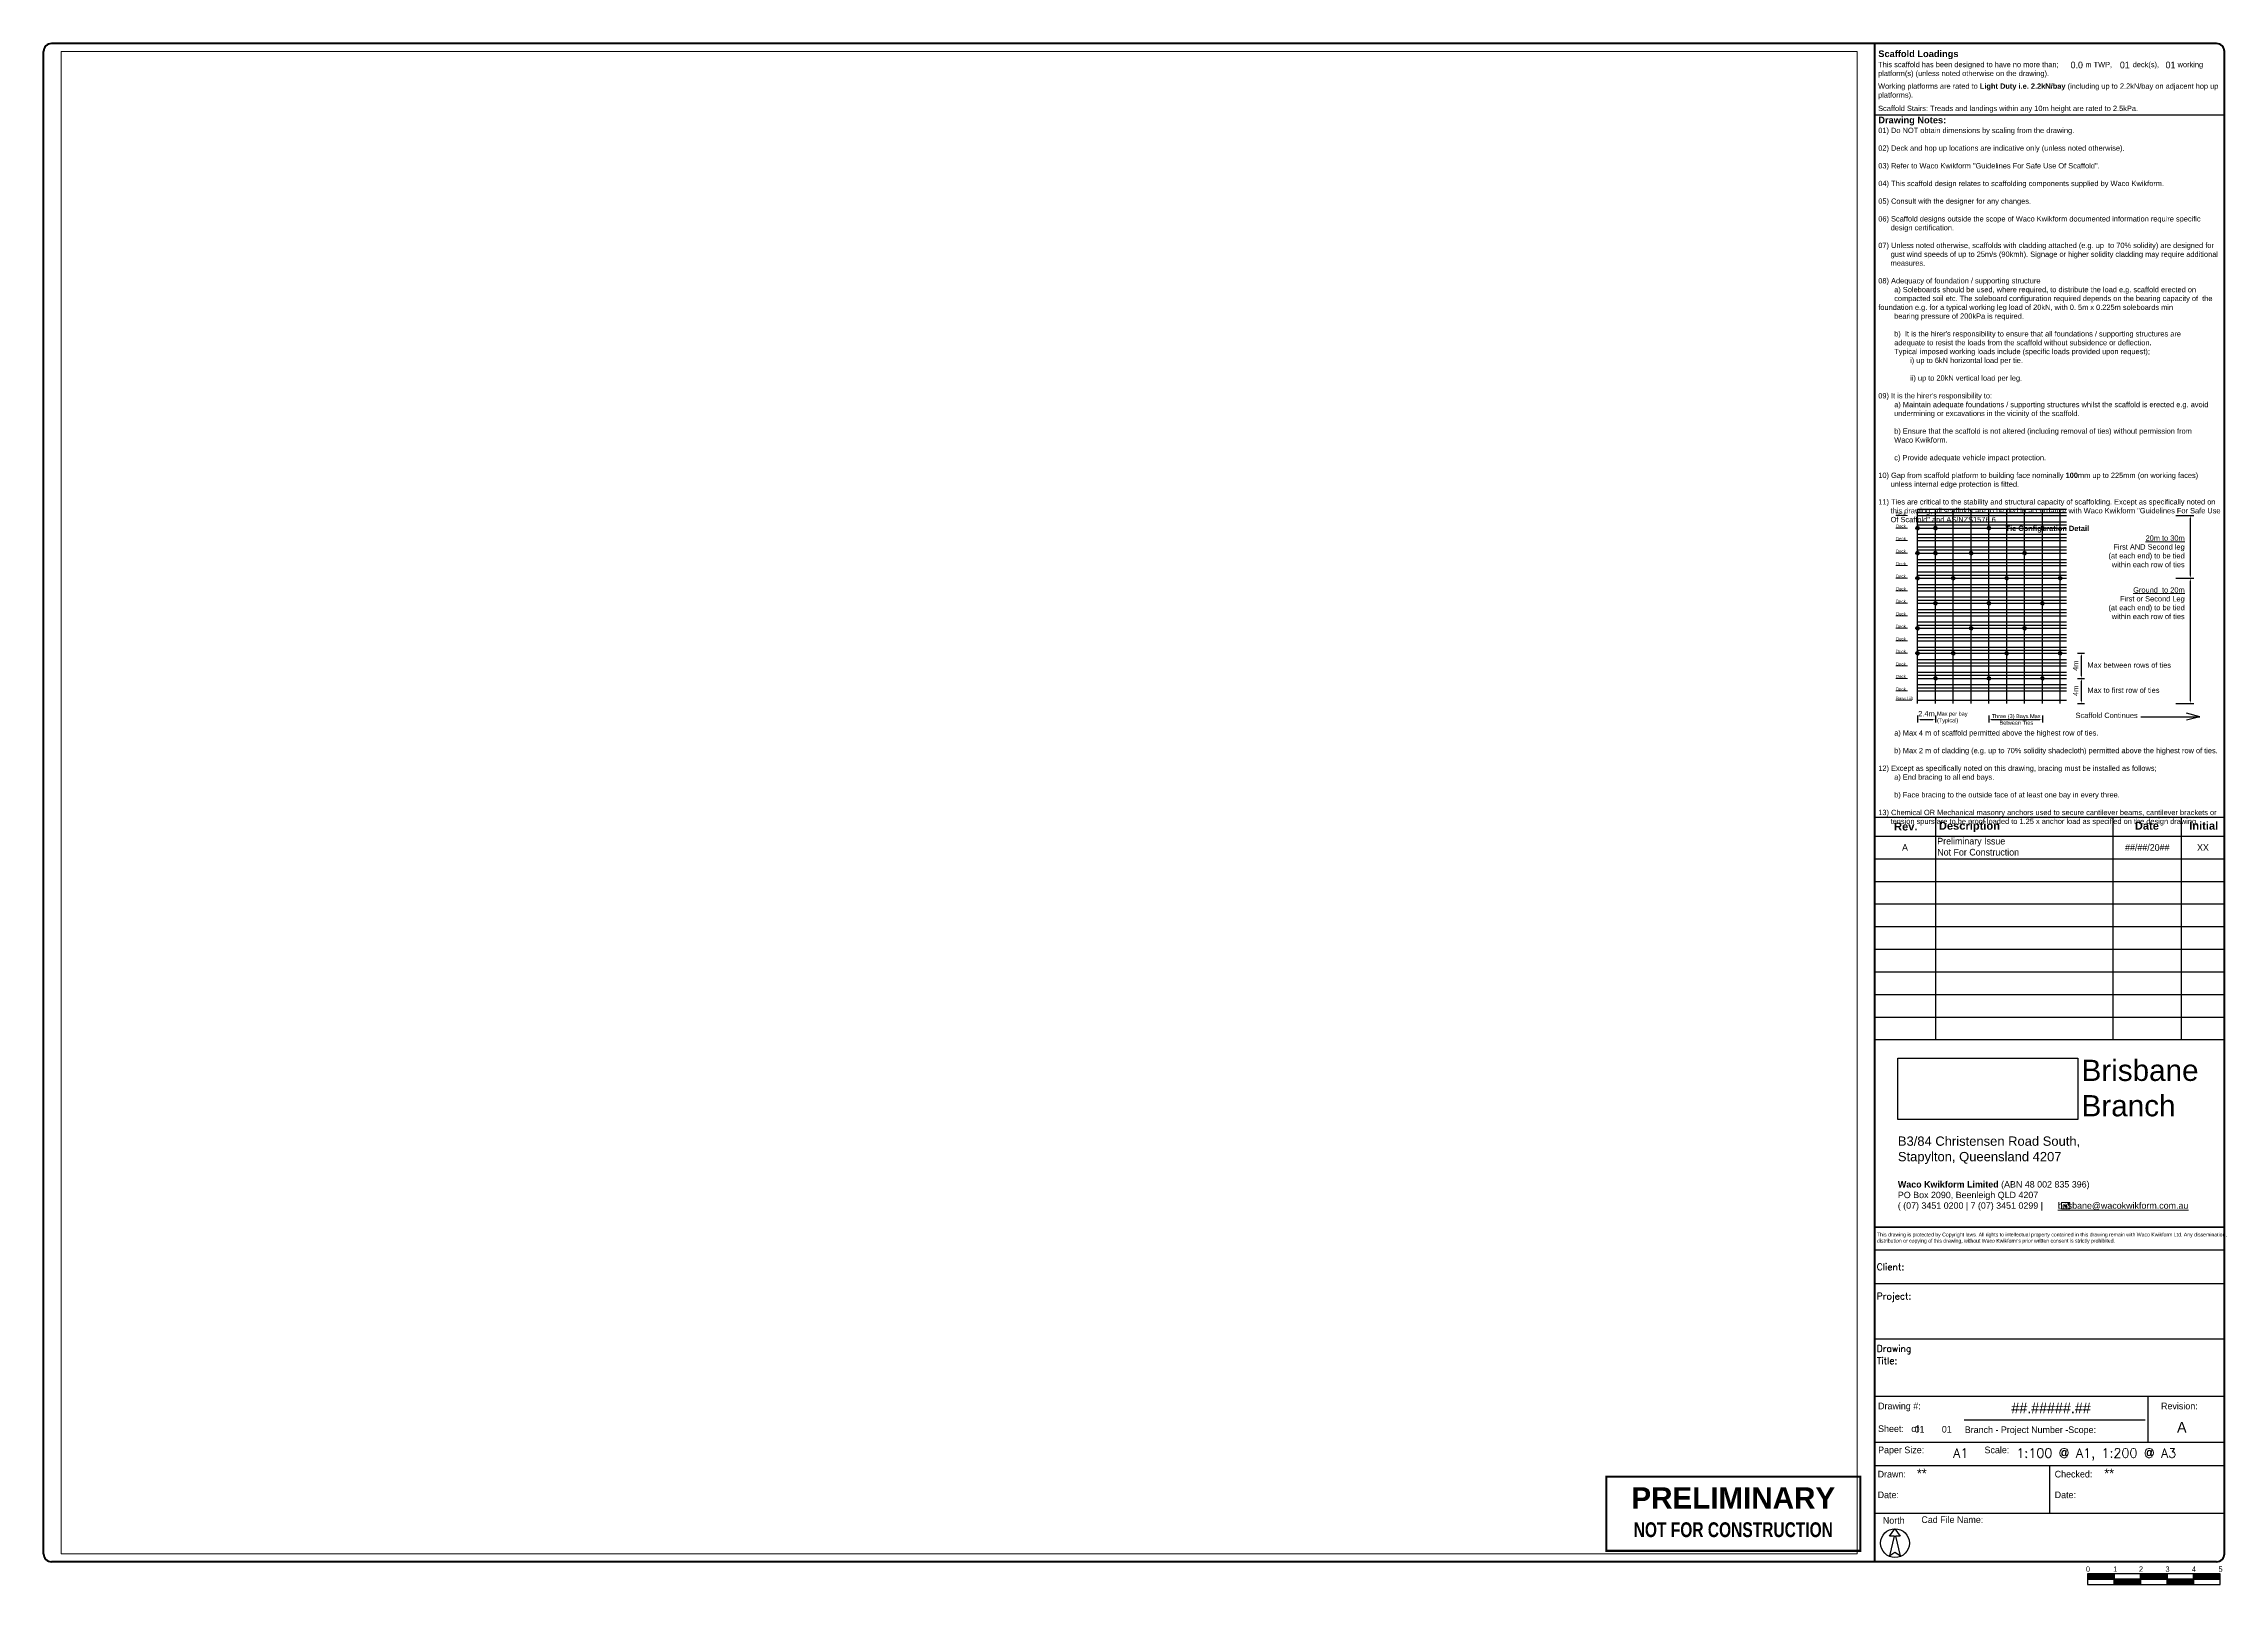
# Paper-space layout 'A1' of a CAD drawing. Header units: millimetres. Extents: x 7 to 829, y 3 to 584.
import ezdxf
from ezdxf.enums import TextEntityAlignment as Align

# ---------------------------------------------------------------- set-up
doc = ezdxf.new("R2010")
doc.units = ezdxf.units.MM
doc.header["$PDMODE"] = 34
doc.header["$PDSIZE"] = -10
doc.layers.get('0').update_dxf_attribs({"linetype": 'CONTINUOUS'})
doc.layers.get('Defpoints').update_dxf_attribs({"linetype": 'CONTINUOUS'})
doc.layers.add('Drawing Sheet', color=7, linetype='CONTINUOUS')
doc.layers.add('Viewport', color=7, linetype='CONTINUOUS', plot=False)
doc.styles.add('ARCH', font='archd.shx', dxfattribs={"height": 250})
doc.styles.add('ROMANS', font='romans')
doc.styles.add('STAMP', font='arialbd.ttf')
doc.styles.add('Waco', font='vrinda.ttf', dxfattribs={"height": 250})
doc.dimstyles.new('ISO-25', dxfattribs={"dimscale": 0, "dimtxt": 250, "dimasz": 250, "dimexe": 125, "dimexo": 125, "dimgap": 125, "dimtad": 1, "dimdec": 0, "dimdsep": 46, "dimtxsty": 'Standard', "dimcen": 250, "dimclrd": 256, "dimclre": 256, "dimclrt": 256, "dimazin": 0, "dimtfac": 1, "dimtdec": 0, "dimtmove": 0, "dimatfit": 3, "dimfxl": 1, "dimlwd": -1, "dimlwe": -1, "dimarcsym": 0})
picture_1 = doc.add_image_def('image1.png', size_in_pixel=(962, 328))

psp = doc.layouts.new('A1')

# ---------------------------------------------------------------- texts
at = {"layer": 'Drawing Sheet', "attachment_point": 1, "style": 'ARCH'}
for s, insert, char_height, width in [('{\\fArial|b1|i0|c0|p34;\\C7;Scaffold Loadings}', (698.86, 581.06), 2.5, 128.7998), ('{\\fArial|b0|i0|c0|p34;\\H0.66664x;\\C7;Scaffold Stairs: Treads and landings within any 10m height are rated to 2.5kPa.}', (698.8, 560.23), 3.00144, 129.7247), ('\\pt6;{\\fArial|b1|i0|c0|p34;\\H0.83333x;Drawing Notes:\\fArial|b0|i0|c0|p34;\\P\\H0.79998x;01) Do NOT obtain dimensions by scaling from the drawing.\\P\\P02) Deck and hop up locations are indicative only (unless noted otherwise).\\P\\P03) Refer to Waco Kwikform "Guidelines For Safe Use Of Scaffold".\\P\\P04) This scaffold design relates to scaffolding components supplied by Waco Kwikform.\\P\\P05) Consult with the designer for any changes.\\P\\P06) Scaffold designs outside the scope of Waco Kwikform documented information require specific\\P      design certification.\\P\\P07) Unless noted otherwise, scaffolds with cladding attached (e.g. up  to 70% solidity) are designed for\\P      gust wind speeds of up to 25m/s (90kmh). Signage or higher solidity cladding may require additional\\P      measures.\\P\\P08) Adequacy of foundation / supporting structure\\P^Ia) Soleboards should be used, where required, to distribute the load e.g. scaffold erected on ^Icompacted soil etc. The soleboard configuration required depends on the bearing capacity of ^Ithe foundation e.g. for a typical working leg load of 20kN, with 0. 5m x 0.225m soleboards min\\P\\pt6,60;^Ibearing pressure of 200kPa is required.^I\\P\\pt6;\\P\\pt6,120;^Ib)  It is the hirer\'s responsibility to ensure that all foundations / supporting structures are ^I\\P\\pt6;^Iadequate to resist the loads from the scaffold without subsidence or deflection.\\P^ITypical imposed working loads include (specific loads provided upon request);\\P\\pt6,12;^I^Ii) up to 6kN horizontal load per tie.\\P\\pt6;\\P\\pt6,12;^I^Iii) up to 20kN vertical load per leg.\\P\\pt6;\\P\\H0.99997x;09) It is the hirer\'s responsibility to:\\P^Ia) Maintain adequate foundations / supporting structures whilst the scaffold is erected e.g. avoid ^Iundermining or excavations in the vicinity of the scaffold.\\P\\P\\H0.99994x;^Ib) Ensure that the scaffold is not altered (including removal of ties) without permission from\\P^IWaco Kwikform.\\P\\H1.0001x;\\P\\H0.99991x;^Ic) Provide adequate vehicle impact protection.\\P\\H1.0001x;\\P\\H0.99988x;10) Gap from scaffold platform to building face nominally \\fArial|b1|i0|c0|p34;\\C1;100\\fArial|b0|i0|c0|p34;\\C256;mm up to 225mm (on working faces)\\P      unless internal edge protection is fitted.\\P\\H1.0001x;\\P\\H0.99985x;11) Ties are critical to the stability and structural capacity of scaffolding. Except as specifically noted on\\P      this drawing, all scaffolds are to be tied in accordance with Waco Kwikform "Guidelines For Safe Use\\P      Of Scaffold" and AS/NZS1576.6.\\H1.0002x;\\P\\ptz;\\fArial|b1|i0|c0|p34;\\H0.99982x;^I^I^I^ITie Configuration Detail}', (698.86, 556.09), 3, 128.7998), ('\\pt6;{\\fArial|b0|i0|c0|p34;\\H0.66663x;^Ia) Max 4 m of scaffold permitted above the highest row of ties.\\P\\P\\H0.99997x;^Ib) Max 2 m of cladding (e.g. up to 70% solidity shadecloth) permitted above the highest row of ties.\\P\\P\\H0.99988x;12) Except as specifically noted on this drawing, bracing must be installed as follows;\\P^Ia) End bracing to all end bays.\\P\\H1.0001x;\\P\\H0.99988x;^Ib) Face bracing to the outside face of at least one bay in every three.\\P\\H1.0001x;\\P\\H0.99985x;13) Chemical OR Mechanical masonry anchors used to secure cantilever beams, cantilever brackets or\\P      tension spurs are to be proof loaded to 1.25 x anchor load as specified on the design drawing.}', (698.86, 324.81), 3, 130.5222), ('\\pi3.2214;North', (697.38, 28.17), 2.5, 15.8476)]:
    psp.add_mtext(s, dxfattribs=dict(at, insert=insert, char_height=char_height, width=width))
at = {"layer": 'Drawing Sheet', "lineweight": 0, "style": 'ARCH'}
for s, width, heights, insert, char_height, attachment_point in [('{\\fArial|b0|i0|c0|p34;Deck}', 8.1794, [0], (705.5, 407.05), 1.1803, 1), ('{\\fArial|b0|i0|c0|p34;Deck}', 8.1794, [0], (705.5, 402.33), 1.1803, 1), ('{\\fArial|b0|i0|c0|p34;Deck}', 8.1794, [0], (705.5, 397.61), 1.1803, 1), ('{\\fArial|b0|i0|c0|p34;\\L20m to 30m\\l\\PFirst AND Second leg\\P(at each end) to be tied within each row of ties}', 31.0734, [15.59], (814.41, 398.24), 2, 3), ('{\\fArial|b0|i0|c0|p34;Deck}', 8.1794, [0], (705.5, 392.89), 1.1803, 1), ('{\\fArial|b0|i0|c0|p34;Deck}', 8.1794, [0], (705.5, 388.17), 1.1803, 1), ('{\\fArial|b0|i0|c0|p34;Deck}', 8.1794, [0], (705.5, 383.45), 1.1803, 1), ('{\\fArial|b0|i0|c0|p34;Deck}', 8.1794, [0], (705.5, 378.72), 1.1803, 1), ('{\\fArial|b0|i0|c0|p34;\\LGround  to 20m\\l\\PFirst or Second Leg\\P(at each end) to be tied within each row of ties}', 31.5137, [15.59], (814.41, 378.69), 2, 3), ('{\\fArial|b0|i0|c0|p34;Deck}', 8.1794, [0], (705.5, 374), 1.1803, 1), ('{\\fArial|b0|i0|c0|p34;Deck}', 8.1794, [0], (705.5, 369.28), 1.1803, 1), ('{\\fArial|b0|i0|c0|p34;Deck}', 8.1794, [0], (705.5, 364.56), 1.1803, 1), ('{\\fArial|b0|i0|c0|p34;Deck}', 8.1794, [0], (705.5, 359.84), 1.1803, 1), ('{\\fArial|b0|i0|c0|p34;Deck}', 8.1794, [0], (705.5, 355.12), 1.1803, 1), ('{\\fArial|b0|i0|c0|p34;Deck}', 8.1794, [0], (705.5, 350.4), 1.1803, 1), ('{\\fArial|b0|i0|c0|p34;Deck}', 8.1794, [0], (705.5, 345.67), 1.1803, 1), ('{\\fArial|b0|i0|c0|p34;Max between rows of ties}', 38.8123, [2.47], (777.74, 350.34), 2, 1), ('{\\fArial|b0|i0|c0|p34;Deck}', 8.1794, [0], (705.5, 340.95), 1.1803, 1), ('{\\fArial|b0|i0|c0|p34;Base Lift}', 8.1794, [0], (705.5, 337.41), 1.1803, 1), ('{\\fArial|b0|i0|c0|p34;Max to first row of ties}', 38.8123, [2.47], (777.74, 340.9), 2, 1), ('{\\fArial|b0|i0|c0|p34;Max per bay\\P(Typical)}', 16.0969, [6.21], (721.01, 331.79), 1.5, 1), ('\\pi0.75005;{\\fArial|b0|i0|c0|p34;Three (3) Bays Max\\P\\pi3.6866;Between Ties}', 19.8347, [6.21], (740.89, 330.87), 1.5, 1), ('{\\fArial|b0|i0|c0|p34;Scaffold Continues}', 23.7421, [2.66], (773.25, 331.4), 2, 1)]:
    psp.add_mtext_dynamic_manual_height_columns(s, width=width, gutter_width=1250, heights=heights, dxfattribs=dict(at, insert=insert, char_height=char_height, attachment_point=attachment_point))
at = {"layer": 'Drawing Sheet', "attachment_point": 1, "style": 'ARCH'}
for s, width, insert, char_height in [('\\pi7.4363;{\\fArial|b1|i0|c0|p34;Rev.}', 23.1297, (697.38, 290.02), 3), ('{\\fArial|b1|i0|c0|p34;Description}', 7.2928, (721.72, 290.32), 3), ('\\pi8.2308;{\\fArial|b1|i0|c0|p34;Date}', 25.0871, (787.38, 290.32), 3), ('\\pi2.9007;{\\fArial|b1|i0|c0|p34;Initial}', 16.1704, (813.21, 290.32), 3), ('\\pi1.0839;{\\fArial|b0|i0|c0|p34;0}', 3.4721, (776.08, 9.57), 2), ('\\pi1.3677;{\\fArial|b0|i0|c0|p34;1}', 3.4721, (786.08, 9.57), 2), ('\\pi1.0737;{\\fArial|b0|i0|c0|p34;2}', 3.4721, (796.08, 9.57), 2), ('\\pi1.0812;{\\fArial|b0|i0|c0|p34;3}', 3.4721, (806.08, 9.57), 2), ('\\pi1.0444;{\\fArial|b0|i0|c0|p34;4}', 3.4721, (816.08, 9.57), 2), ('\\pi1.073;{\\fArial|b0|i0|c0|p34;5}', 3.4721, (826.08, 9.57), 2)]:
    psp.add_mtext_dynamic_manual_height_columns(s, width=width, gutter_width=1250, heights=[0], dxfattribs=dict(at, insert=insert, char_height=char_height))

# ---------------------------------------------------------------- blocks, each defined once
blk = doc.blocks.new('North Arrow')
blk.add_lwpolyline([(-53, 1557), (-511, 1557), (0, 2278), (511, 1557), (53, 1557), (490, -323), (0, 0), (-490, -323), (-53, 1557)])
blk = doc.blocks.new('*D1')
at = {"layer": 'Defpoints', "color": 0, "transparency": 16777216}
for p in [(772.82, 344.36), (775.49, 344.36), (772.82, 334.92)]:
    blk.add_point(p, dxfattribs=at)
at = {"layer": 'Drawing Sheet', "transparency": 16777216}
for p, q in [((774, 344.36), (776.67, 344.36)), ((775.49, 335.92), (775.49, 343.36)), ((774, 334.92), (776.67, 334.92))]:
    blk.add_line(p, q, dxfattribs=at)
for points in [[(775.32, 343.36), (775.66, 343.36), (775.49, 344.36)], [(775.32, 335.92), (775.66, 335.92), (775.49, 334.92)]]:
    blk.add_solid(points, dxfattribs=at)
at = {"layer": 'Drawing Sheet', "lineweight": 0, "transparency": 16777216, "insert": (773.31, 339.64), "char_height": 2, "attachment_point": 5, "rotation": 90}
blk.add_mtext('{\\fArial|b0|i0|c0|p34;4m}', dxfattribs=at)
blk = doc.blocks.new('*D2')
at = {"layer": 'Defpoints', "color": 0, "transparency": 16777216}
for p in [(772.82, 353.81), (775.49, 353.81), (772.82, 344.36)]:
    blk.add_point(p, dxfattribs=at)
at = {"layer": 'Drawing Sheet', "transparency": 16777216}
for p, q in [((774, 353.81), (776.67, 353.81)), ((775.49, 345.36), (775.49, 352.81)), ((774, 344.36), (776.67, 344.36))]:
    blk.add_line(p, q, dxfattribs=at)
for points in [[(775.32, 352.81), (775.66, 352.81), (775.49, 353.81)], [(775.32, 345.36), (775.66, 345.36), (775.49, 344.36)]]:
    blk.add_solid(points, dxfattribs=at)
at = {"layer": 'Drawing Sheet', "lineweight": 0, "transparency": 16777216, "insert": (773.31, 349.09), "char_height": 2, "attachment_point": 5, "rotation": 90}
blk.add_mtext('{\\fArial|b0|i0|c0|p34;4m}', dxfattribs=at)
blk = doc.blocks.new('*D3')
at = {"layer": 'Defpoints', "color": 0, "transparency": 16777216}
for p in [(809.87, 382.13), (816.66, 382.13), (809.87, 334.92)]:
    blk.add_point(p, dxfattribs=at)
at = {"layer": 'Drawing Sheet', "transparency": 16777216}
for p, q in [((811.05, 382.13), (817.84, 382.13)), ((816.66, 335.92), (816.66, 381.13)), ((811.05, 334.92), (817.84, 334.92))]:
    blk.add_line(p, q, dxfattribs=at)
for points in [[(816.49, 381.13), (816.83, 381.13), (816.66, 382.13)], [(816.49, 335.92), (816.83, 335.92), (816.66, 334.92)]]:
    blk.add_solid(points, dxfattribs=at)
at = {"layer": 'Drawing Sheet', "lineweight": 0, "transparency": 16777216, "insert": (814.21, 358.53), "char_height": 2, "attachment_point": 5, "rotation": 90}
blk.add_mtext('{\\fArial|b0|i0|c0|p34;\\H1.2709x;\\L }', dxfattribs=at)
blk = doc.blocks.new('*D4')
at = {"layer": 'Defpoints', "color": 0, "transparency": 16777216}
for p in [(809.87, 405.74), (816.66, 405.74), (809.87, 382.13)]:
    blk.add_point(p, dxfattribs=at)
at = {"layer": 'Drawing Sheet', "transparency": 16777216}
for p, q in [((811.05, 405.74), (817.84, 405.74)), ((816.66, 383.13), (816.66, 404.74)), ((811.05, 382.13), (817.84, 382.13))]:
    blk.add_line(p, q, dxfattribs=at)
for points in [[(816.49, 404.74), (816.83, 404.74), (816.66, 405.74)], [(816.49, 383.13), (816.83, 383.13), (816.66, 382.13)]]:
    blk.add_solid(points, dxfattribs=at)
at = {"layer": 'Drawing Sheet', "lineweight": 0, "transparency": 16777216, "insert": (814.21, 393.94), "char_height": 2, "attachment_point": 5, "rotation": 90}
blk.add_mtext('{\\fArial|b0|i0|c0|p34;\\H1.2709x;\\L }', dxfattribs=at)
blk = doc.blocks.new('*D5')
at = {"layer": 'Defpoints', "color": 0, "transparency": 16777216}
for p in [(713.68, 331.52), (720.4, 331.52), (720.4, 328.85)]:
    blk.add_point(p, dxfattribs=at)
at = {"layer": 'Drawing Sheet', "transparency": 16777216}
for p, q in [((713.68, 330.34), (713.68, 327.67)), ((720.4, 330.34), (720.4, 327.67)), ((714.68, 328.85), (719.4, 328.85))]:
    blk.add_line(p, q, dxfattribs=at)
for points in [[(714.68, 329.02), (714.68, 328.69), (713.68, 328.85)], [(719.4, 329.02), (719.4, 328.69), (720.4, 328.85)]]:
    blk.add_solid(points, dxfattribs=at)
at = {"layer": 'Drawing Sheet', "lineweight": 0, "transparency": 16777216, "insert": (717.04, 331.04), "char_height": 2, "attachment_point": 5}
blk.add_mtext('{\\fArial|b0|i0|c0|p34;2.4m}', dxfattribs=at)
blk = doc.blocks.new('*D6')
at = {"layer": 'Defpoints', "color": 0, "transparency": 16777216}
for p in [(740.56, 331.52), (760.73, 331.52), (760.73, 328.85)]:
    blk.add_point(p, dxfattribs=at)
at = {"layer": 'Drawing Sheet', "transparency": 16777216}
for p, q in [((740.56, 330.34), (740.56, 327.67)), ((760.73, 330.34), (760.73, 327.67)), ((741.56, 328.85), (759.73, 328.85))]:
    blk.add_line(p, q, dxfattribs=at)
for points in [[(741.56, 329.02), (741.56, 328.69), (740.56, 328.85)], [(759.73, 329.02), (759.73, 328.69), (760.73, 328.85)]]:
    blk.add_solid(points, dxfattribs=at)
at = {"layer": 'Drawing Sheet', "lineweight": 0, "transparency": 16777216, "insert": (750.65, 331.04), "char_height": 2, "attachment_point": 5}
blk.add_mtext('{\\fArial|b0|i0|c0|p34; }', dxfattribs=at)
blk = doc.blocks.new('*U38')
at = {"lineweight": 5}
h = blk.add_hatch(color=256, dxfattribs=at)
h.dxf.hatch_style = 1
h.paths.add_polyline_path([(72.95, -26.1), (73.34, -26.1), (73.34, -26.55), (72.95, -26.55)])
for points in [[(70.58, -25.82), (73.71, -25.82), (73.71, -28.11), (70.58, -28.11)], [(72.95, -26.1), (73.34, -26.1), (73.34, -26.55), (72.95, -26.55)]]:
    blk.add_lwpolyline(points, close=True, dxfattribs=at)
for points in [[(71.52, -26.85), (72.53, -26.85)], [(71.69, -27.17), (72.7, -27.17)], [(71.84, -27.5), (72.86, -27.5)]]:
    blk.add_lwpolyline(points, dxfattribs=at)
at = {"layer": 'Viewport', "color": 5}
blk.add_lwpolyline([(0, 35.63), (132, 35.63), (132, -35.11), (0, -35.11)], close=True, dxfattribs=at)
at = {"attachment_point": 1, "style": 'ARCH'}
for s, width, insert, char_height in [('{\\fArial|b0|i0|c0|p34;\\C179;\\c5709850;Brisbane\\PBranch}', 61.8472, (78.16, 28.06), 8), ('{\\fArial|b0|i0|c0|p34;B3/84 Christensen Road South, \\PStapylton, Queensland 4207}', 133.3793, (8.87, -0.88), 3.5)]:
    blk.add_mtext_dynamic_manual_height_columns(s, width=width, gutter_width=1250, heights=[0], dxfattribs=dict(at, insert=insert, char_height=char_height))
at = {"lineweight": 5, "insert": (8.87, -28.86), "char_height": 2.4, "attachment_point": 7, "style": 'ARCH'}
blk.add_mtext_dynamic_manual_height_columns('{\\fArial|b1|i0|c0|p34;\\C251;\\c5855577;Waco Kwikform Limited\\fArialMT|b0|i0|c0|p0; \\fArial|b0|i0|c0|p34;(ABN 48 002 835 396) \\PPO Box 2090, Beenleigh QLD 4207\\fArialMT|b0|i0|c0|p0;^J\\fWingdings 2|b0|i0|c2|p18;\\C256;(\\fArialMT|b0|i0|c0|p0;\\C251;\\c5855577; \\fArial|b0|i0|c0|p34;(07) 3451 0200\\~| \\fWingdings 2|b0|i0|c2|p18;\\C256;7\\fArialMT|b0|i0|c0|p0;\\C251;\\c5855577; \\fArial|b0|i0|c0|p34;(07) 3451 0299 |     \\H1x;\\C256; \\L\\C5;brisbane@wacokwikform.com.au}', width=130.0118, gutter_width=1250, heights=[0], dxfattribs=at)
image = blk.add_image(picture_1, insert=(8.87, 5.47), size_in_units=(67.87, 23.14))
image.dxf.flags = 15
blk = doc.blocks.new('Revision')
for tag, p in [('REV', (11.56, 4.26)), ('REV_DATE', (102.92, 4.26)), ('INITIAL', (123.92, 4.26))]:
    blk.add_attdef(tag, text='', height=2.5).set_placement(p, align=Align.MIDDLE_CENTER)
for tag, p in [('REV_DESCRIPTION_001', (23.73, 5.39)), ('REV_DESCRIPTION_002', (23.73, 1.22))]:
    blk.add_attdef(tag, p, '', height=2.5)
blk = doc.blocks.new('Drawing_Details')
at = {"layer": 'Drawing Sheet'}
blk.add_line((-95.62, 49.79), (-27.44, 49.79), dxfattribs=at)
at = {"insert": (-128.54, 120.32), "char_height": 1.4, "attachment_point": 1, "style": 'Waco'}
blk.add_mtext_dynamic_manual_height_columns("This drawing is protected by Copyright laws. All rights to intellectual property contained in this drawing remain with Waco Kwikform Ltd. Any dissemination, distribution or copying of this drawing, without Waco Kwikform's prior written consent is strictly prohibited.", width=127.8083, gutter_width=1250, heights=[0], dxfattribs=at)
at = {"layer": 'Drawing Sheet'}
for s, height, style, p in [('Client:', 2.512, 'ROMANS', (-128.59, 106.19)), ('Project:', 2.512, 'ROMANS', (-128.59, 95.16)), ('Drawing', 2.512, 'ROMANS', (-128.59, 75.41)), ('Title:', 2.512, 'ROMANS', (-128.59, 70.82)), ('Drawing #:', 2.512, 'ARCH', (-128.1, 53.75)), ('Revision:', 2.512, 'ARCH', (-21.39, 53.75)), ('Sheet:   of  ', 2.5125, 'ARCH', (-128.1, 45.2)), ('Branch - Project Number -Scope:', 2.5125, 'ARCH', (-95.41, 44.8)), ('Paper Size:', 2.5125, 'ARCH', (-128.09, 37.2)), ('Scale:', 2.512, 'ARCH', (-87.96, 37.2)), ('Drawn:', 2.512, 'ARCH', (-128.27, 28.06)), ('Checked:', 2.512, 'ARCH', (-61.5, 28.06)), ('Date:', 2.512, 'ARCH', (-128.27, 20.26)), ('Date:', 2.512, 'ARCH', (-61.5, 20.26)), ('Cad File Name:', 2.5125, 'ARCH', (-111.78, 10.91))]:
    blk.add_text(s, height=height, dxfattribs=dict(at, style=style)).set_placement(p)
at = {"layer": 'Drawing Sheet', "color": 5}
for tag, p, style in [('CLIENT', (-112.14, 106.19), 'ROMANS'), ('PROJECT_ADDRESS', (-112.14, 95.41), 'ROMANS'), ('PROJECT_ADDRESS_2', (-112.14, 89.07), 'ROMANS'), ('PROJECT_ADDRESS_3', (-112.14, 82.99), 'ROMANS'), ('DRAWING_TITLE', (-112.14, 75.33), 'ROMANS'), ('DRAWING_TITLE_2', (-112.14, 68.59), 'ROMANS'), ('DRAWING_TITLE_3', (-112.14, 62.7), 'ROMANS'), ('SCALE', (-75.97, 35.49), 'ROMANS'), ('DRAWNBY', (-113.45, 27.87), 'ARCH'), ('CHECKEDBY', (-42.77, 27.87), 'ARCH'), ('DRAWN_DATE', (-113.45, 19.93), 'ARCH'), ('CHECKED_DATE', (-43, 19.93), 'ARCH')]:
    blk.add_attdef(tag, p, '', height=3.52, dxfattribs=dict(at, style=style))
for tag, height, style, p in [('BRCH.PROJ.SCPE', 4.02, 'ARCH', (-62.88, 52.23)), ('S#', 2.5, 'ARCH', (-112.45, 44.99)), ('O#', 2.5, 'ARCH', (-102.2, 44.99)), ('REVISION', 4.02, 'ARCH', (-13.57, 44.99)), ('PAPER_SIZE', 3.52, 'ROMANS', (-96.92, 35.49))]:
    blk.add_attdef(tag, text='', height=height, dxfattribs=dict(at, style=style)).set_placement(p, align=Align.CENTER)
at = {"layer": 'Drawing Sheet', "color": 5, "style": 'ARCH', "flags": 10}
blk.add_attdef('DRAWING_FILE_NAME', (-111.74, 3.55), '', height=2, dxfattribs=at)
blk = doc.blocks.new('Scaffold Decks')
at = {"color": 1}
for tag, p in [('HEIGHT', (78.66, 17.51)), ('WORKING_DECKS', (113.56, 17.51)), ('DECKS', (96.31, 17.51))]:
    blk.add_attdef(tag, text='', height=2.5, dxfattribs=at).set_placement(p, align=Align.RIGHT)
at = {"layer": 'Drawing Sheet', "insert": (1.42, 19.92), "char_height": 3.00144, "width": 129.7247, "attachment_point": 1, "style": 'ARCH'}
blk.add_mtext('{\\fArial|b0|i0|c0|p34;\\H0.66667x;\\C7;This scaffold has been designed to have no more than; \\fArial|b1|i0|c0|p34;\\C1;            \\fArial|b0|i0|c0|p34;\\C7;m TWP, \\fArial|b1|i0|c0|p34;\\C1;         \\fArial|b0|i0|c0|p34;\\C7;deck(s),         working platform(s) (unless noted otherwise on the drawing).}', dxfattribs=at)
blk = doc.blocks.new('*U13')
at = {"layer": 'Drawing Sheet', "insert": (1.42, 11.78), "char_height": 3.00144, "width": 129.7247, "attachment_point": 1, "style": 'ARCH'}
blk.add_mtext('{\\fArial|b0|i0|c0|p34;\\H0.66664x;\\C7;Working platforms are rated to \\fArial|b1|i0|c0|p34;\\C1;Light Duty i.e. 2.2kN/bay\\C7; \\fArial|b0|i0|c0|p34;(including up to 2.2kN/bay on adjacent hop up platforms).}', dxfattribs=at)
blk = doc.blocks.new('*U15')
at = {"layer": 'Drawing Sheet', "color": 1, "const_width": 0.798}
blk.add_lwpolyline([(0, 27.94), (-95.79, 27.94), (-95.79, 0), (0, 0)], close=True, dxfattribs=at)
at = {"layer": 'Drawing Sheet', "color": 1, "style": 'STAMP'}
blk.add_text('PRELIMINARY', height=7.9825, dxfattribs=at).set_placement((-47.89, 19.96), align=Align.MIDDLE)
at = {"layer": 'Drawing Sheet', "color": 1, "style": 'STAMP', "width": 0.75}
blk.add_text('NOT FOR CONSTRUCTION', height=5.5877, dxfattribs=at).set_placement((-47.89, 7.98), align=Align.MIDDLE)

# ---------------------------------------------------------------- dimensions: what is measured, and where the dimension line sits
at = {"layer": 'Drawing Sheet', "lineweight": 0}
for base, p1, p2, text, picture, middle in [((816.66, 405.74), (809.87, 382.13), (809.87, 405.74), '{\\fArial|b0|i0|c0|p34;\\H1.2709x;\\L }', '*D4', (816.66, 393.94)), ((816.66, 382.13), (809.87, 334.92), (809.87, 382.13), '{\\fArial|b0|i0|c0|p34;\\H1.2709x;\\L }', '*D3', (816.66, 358.53)), ((775.49, 353.81), (772.82, 344.36), (772.82, 353.81), '{\\fArial|b0|i0|c0|p34;4m}', '*D2', (775.49, 349.09)), ((775.49, 344.36), (772.82, 334.92), (772.82, 344.36), '{\\fArial|b0|i0|c0|p34;4m}', '*D1', (775.49, 339.64))]:
    dim = psp.add_linear_dim(base=base, p1=p1, p2=p2, angle=90, text=text, dimstyle='ISO-25', override={"dimscale": 1, "dimtxt": 2, "dimasz": 1, "dimexe": 1.1803, "dimexo": 1.1803, "dimgap": 1.1803}, dxfattribs=at)
    dim.commit()
    dim.dimension.update_dxf_attribs({"geometry": picture, "text_midpoint": middle, "dimtype": 160})
for base, p1, p2, text, picture, middle in [((720.4, 328.85), (713.68, 331.52), (720.4, 331.52), '{\\fArial|b0|i0|c0|p34;2.4m}', '*D5', (717.04, 328.85)), ((760.73, 328.85), (740.56, 331.52), (760.73, 331.52), '{\\fArial|b0|i0|c0|p34; }', '*D6', (750.65, 328.85))]:
    dim = psp.add_linear_dim(base=base, p1=p1, p2=p2, text=text, dimstyle='ISO-25', override={"dimscale": 1, "dimtxt": 2, "dimasz": 1, "dimexe": 1.1803, "dimexo": 1.1803, "dimgap": 1.1803}, dxfattribs=at)
    dim.commit()
    dim.dimension.update_dxf_attribs({"geometry": picture, "text_midpoint": middle, "dimtype": 160})

# ---------------------------------------------------------------- hatches: boundary and pattern name
at = {"layer": 'Drawing Sheet'}
h = psp.add_hatch(color=12, dxfattribs=at)
h.dxf.hatch_style = 1
h.paths.add_polyline_path([(713.68, 401.46), (713.68, 401.64, 0.414214), (713.06, 401.02), (713.24, 401.02, -0.414214)])
h = psp.add_hatch(color=12, dxfattribs=at)
h.dxf.hatch_style = 1
h.paths.add_polyline_path([(713.68, 400.58), (713.68, 400.78, -0.414214), (713.44, 401.02), (713.24, 401.02, 0.414214)])
h = psp.add_hatch(color=12, dxfattribs=at)
h.dxf.hatch_style = 1
h.paths.add_polyline_path([(713.68, 401.02), (713.68, 401.26, 0.414214), (713.44, 401.02)])
h = psp.add_hatch(color=12, dxfattribs=at)
h.dxf.hatch_style = 1
h.paths.add_polyline_path([(713.68, 401.46), (713.68, 401.26, -0.414214), (713.92, 401.02), (714.12, 401.02, 0.414214)])
h = psp.add_hatch(color=12, dxfattribs=at)
h.dxf.hatch_style = 1
h.paths.add_polyline_path([(714.3, 401.02), (714.12, 401.02, -0.414214), (713.68, 400.58), (713.68, 400.4, 0.414214)])
h = psp.add_hatch(color=12, dxfattribs=at)
h.dxf.hatch_style = 1
h.paths.add_polyline_path([(713.92, 401.02), (713.68, 401.02), (713.68, 400.78, 0.414214)])
h = psp.add_hatch(color=12, dxfattribs=at)
h.dxf.hatch_style = 1
h.paths.add_polyline_path([(720.4, 401.46), (720.4, 401.64, 0.414214), (719.78, 401.02), (719.96, 401.02, -0.414214)])
h = psp.add_hatch(color=12, dxfattribs=at)
h.dxf.hatch_style = 1
h.paths.add_polyline_path([(720.4, 400.58), (720.4, 400.78, -0.414214), (720.16, 401.02), (719.96, 401.02, 0.414214)])
h = psp.add_hatch(color=12, dxfattribs=at)
h.dxf.hatch_style = 1
h.paths.add_polyline_path([(720.4, 401.02), (720.4, 401.26, 0.414214), (720.16, 401.02)])
h = psp.add_hatch(color=12, dxfattribs=at)
h.dxf.hatch_style = 1
h.paths.add_polyline_path([(720.4, 401.46), (720.4, 401.26, -0.414214), (720.64, 401.02), (720.84, 401.02, 0.414214)])
h = psp.add_hatch(color=12, dxfattribs=at)
h.dxf.hatch_style = 1
h.paths.add_polyline_path([(721.02, 401.02), (720.84, 401.02, -0.414214), (720.4, 400.58), (720.4, 400.4, 0.414214)])
h = psp.add_hatch(color=12, dxfattribs=at)
h.dxf.hatch_style = 1
h.paths.add_polyline_path([(720.64, 401.02), (720.4, 401.02), (720.4, 400.78, 0.414214)])
h = psp.add_hatch(color=12, dxfattribs=at)
h.dxf.hatch_style = 1
h.paths.add_polyline_path([(740.56, 401.46), (740.56, 401.64, 0.414214), (739.95, 401.02), (740.12, 401.02, -0.414214)])
h = psp.add_hatch(color=12, dxfattribs=at)
h.dxf.hatch_style = 1
h.paths.add_polyline_path([(740.56, 400.58), (740.56, 400.78, -0.414214), (740.32, 401.02), (740.12, 401.02, 0.414214)])
h = psp.add_hatch(color=12, dxfattribs=at)
h.dxf.hatch_style = 1
h.paths.add_polyline_path([(740.56, 401.02), (740.56, 401.26, 0.414214), (740.32, 401.02)])
h = psp.add_hatch(color=12, dxfattribs=at)
h.dxf.hatch_style = 1
h.paths.add_polyline_path([(740.56, 401.46), (740.56, 401.26, -0.414214), (740.8, 401.02), (741, 401.02, 0.414214)])
h = psp.add_hatch(color=12, dxfattribs=at)
h.dxf.hatch_style = 1
h.paths.add_polyline_path([(741.18, 401.02), (741, 401.02, -0.414214), (740.56, 400.58), (740.56, 400.4, 0.414214)])
h = psp.add_hatch(color=12, dxfattribs=at)
h.dxf.hatch_style = 1
h.paths.add_polyline_path([(740.8, 401.02), (740.56, 401.02), (740.56, 400.78, 0.414214)])
h = psp.add_hatch(color=12, dxfattribs=at)
h.dxf.hatch_style = 1
h.paths.add_polyline_path([(760.73, 401.46), (760.73, 401.64, 0.414214), (760.11, 401.02), (760.29, 401.02, -0.414214)])
h = psp.add_hatch(color=12, dxfattribs=at)
h.dxf.hatch_style = 1
h.paths.add_polyline_path([(760.73, 400.58), (760.73, 400.78, -0.414214), (760.49, 401.02), (760.29, 401.02, 0.414214)])
h = psp.add_hatch(color=12, dxfattribs=at)
h.dxf.hatch_style = 1
h.paths.add_polyline_path([(760.73, 401.02), (760.73, 401.26, 0.414214), (760.49, 401.02)])
h = psp.add_hatch(color=12, dxfattribs=at)
h.dxf.hatch_style = 1
h.paths.add_polyline_path([(760.73, 401.46), (760.73, 401.26, -0.414214), (760.97, 401.02), (761.17, 401.02, 0.414214)])
h = psp.add_hatch(color=12, dxfattribs=at)
h.dxf.hatch_style = 1
h.paths.add_polyline_path([(761.34, 401.02), (761.17, 401.02, -0.414214), (760.73, 400.58), (760.73, 400.4, 0.414214)])
h = psp.add_hatch(color=12, dxfattribs=at)
h.dxf.hatch_style = 1
h.paths.add_polyline_path([(760.97, 401.02), (760.73, 401.02), (760.73, 400.78, 0.414214)])
h = psp.add_hatch(color=12, dxfattribs=at)
h.dxf.hatch_style = 1
h.paths.add_polyline_path([(713.68, 392.02), (713.68, 392.2, 0.414214), (713.06, 391.58), (713.24, 391.58, -0.414214)])
h = psp.add_hatch(color=12, dxfattribs=at)
h.dxf.hatch_style = 1
h.paths.add_polyline_path([(713.68, 391.14), (713.68, 391.34, -0.414214), (713.44, 391.58), (713.24, 391.58, 0.414214)])
h = psp.add_hatch(color=12, dxfattribs=at)
h.dxf.hatch_style = 1
h.paths.add_polyline_path([(713.68, 391.58), (713.68, 391.82, 0.414214), (713.44, 391.58)])
h = psp.add_hatch(color=12, dxfattribs=at)
h.dxf.hatch_style = 1
h.paths.add_polyline_path([(713.68, 392.02), (713.68, 391.82, -0.414214), (713.92, 391.58), (714.12, 391.58, 0.414214)])
h = psp.add_hatch(color=12, dxfattribs=at)
h.dxf.hatch_style = 1
h.paths.add_polyline_path([(714.3, 391.58), (714.12, 391.58, -0.414214), (713.68, 391.14), (713.68, 390.96, 0.414214)])
h = psp.add_hatch(color=12, dxfattribs=at)
h.dxf.hatch_style = 1
h.paths.add_polyline_path([(713.92, 391.58), (713.68, 391.58), (713.68, 391.34, 0.414214)])
h = psp.add_hatch(color=12, dxfattribs=at)
h.dxf.hatch_style = 1
h.paths.add_polyline_path([(720.4, 392.02), (720.4, 392.2, 0.414214), (719.78, 391.58), (719.96, 391.58, -0.414214)])
h = psp.add_hatch(color=12, dxfattribs=at)
h.dxf.hatch_style = 1
h.paths.add_polyline_path([(720.4, 391.14), (720.4, 391.34, -0.414214), (720.16, 391.58), (719.96, 391.58, 0.414214)])
h = psp.add_hatch(color=12, dxfattribs=at)
h.dxf.hatch_style = 1
h.paths.add_polyline_path([(720.4, 391.58), (720.4, 391.82, 0.414214), (720.16, 391.58)])
h = psp.add_hatch(color=12, dxfattribs=at)
h.dxf.hatch_style = 1
h.paths.add_polyline_path([(720.4, 392.02), (720.4, 391.82, -0.414214), (720.64, 391.58), (720.84, 391.58, 0.414214)])
h = psp.add_hatch(color=12, dxfattribs=at)
h.dxf.hatch_style = 1
h.paths.add_polyline_path([(721.02, 391.58), (720.84, 391.58, -0.414214), (720.4, 391.14), (720.4, 390.96, 0.414214)])
h = psp.add_hatch(color=12, dxfattribs=at)
h.dxf.hatch_style = 1
h.paths.add_polyline_path([(720.64, 391.58), (720.4, 391.58), (720.4, 391.34, 0.414214)])
h = psp.add_hatch(color=12, dxfattribs=at)
h.dxf.hatch_style = 1
h.paths.add_polyline_path([(733.84, 392.02), (733.84, 392.2, 0.414214), (733.22, 391.58), (733.4, 391.58, -0.414214)])
h = psp.add_hatch(color=12, dxfattribs=at)
h.dxf.hatch_style = 1
h.paths.add_polyline_path([(733.84, 391.14), (733.84, 391.34, -0.414214), (733.6, 391.58), (733.4, 391.58, 0.414214)])
h = psp.add_hatch(color=12, dxfattribs=at)
h.dxf.hatch_style = 1
h.paths.add_polyline_path([(733.84, 391.58), (733.84, 391.82, 0.414214), (733.6, 391.58)])
h = psp.add_hatch(color=12, dxfattribs=at)
h.dxf.hatch_style = 1
h.paths.add_polyline_path([(733.84, 392.02), (733.84, 391.82, -0.414214), (734.08, 391.58), (734.28, 391.58, 0.414214)])
h = psp.add_hatch(color=12, dxfattribs=at)
h.dxf.hatch_style = 1
h.paths.add_polyline_path([(734.46, 391.58), (734.28, 391.58, -0.414214), (733.84, 391.14), (733.84, 390.96, 0.414214)])
h = psp.add_hatch(color=12, dxfattribs=at)
h.dxf.hatch_style = 1
h.paths.add_polyline_path([(734.08, 391.58), (733.84, 391.58), (733.84, 391.34, 0.414214)])
h = psp.add_hatch(color=12, dxfattribs=at)
h.dxf.hatch_style = 1
h.paths.add_polyline_path([(754.01, 392.02), (754.01, 392.2, 0.414214), (753.39, 391.58), (753.57, 391.58, -0.414214)])
h = psp.add_hatch(color=12, dxfattribs=at)
h.dxf.hatch_style = 1
h.paths.add_polyline_path([(754.01, 391.14), (754.01, 391.34, -0.414214), (753.77, 391.58), (753.57, 391.58, 0.414214)])
h = psp.add_hatch(color=12, dxfattribs=at)
h.dxf.hatch_style = 1
h.paths.add_polyline_path([(754.01, 391.58), (754.01, 391.82, 0.414214), (753.77, 391.58)])
h = psp.add_hatch(color=12, dxfattribs=at)
h.dxf.hatch_style = 1
h.paths.add_polyline_path([(754.01, 392.02), (754.01, 391.82, -0.414214), (754.25, 391.58), (754.44, 391.58, 0.414214)])
h = psp.add_hatch(color=12, dxfattribs=at)
h.dxf.hatch_style = 1
h.paths.add_polyline_path([(754.62, 391.58), (754.44, 391.58, -0.414214), (754.01, 391.14), (754.01, 390.96, 0.414214)])
h = psp.add_hatch(color=12, dxfattribs=at)
h.dxf.hatch_style = 1
h.paths.add_polyline_path([(754.25, 391.58), (754.01, 391.58), (754.01, 391.34, 0.414214)])
h = psp.add_hatch(color=12, dxfattribs=at)
h.dxf.hatch_style = 1
h.paths.add_polyline_path([(713.68, 382.57), (713.68, 382.75, 0.414214), (713.06, 382.13), (713.24, 382.13, -0.414214)])
h = psp.add_hatch(color=12, dxfattribs=at)
h.dxf.hatch_style = 1
h.paths.add_polyline_path([(713.68, 381.7), (713.68, 381.89, -0.414214), (713.44, 382.13), (713.24, 382.13, 0.414214)])
h = psp.add_hatch(color=12, dxfattribs=at)
h.dxf.hatch_style = 1
h.paths.add_polyline_path([(713.68, 382.13), (713.68, 382.37, 0.414214), (713.44, 382.13)])
h = psp.add_hatch(color=12, dxfattribs=at)
h.dxf.hatch_style = 1
h.paths.add_polyline_path([(713.68, 382.57), (713.68, 382.37, -0.414214), (713.92, 382.13), (714.12, 382.13, 0.414214)])
h = psp.add_hatch(color=12, dxfattribs=at)
h.dxf.hatch_style = 1
h.paths.add_polyline_path([(714.3, 382.13), (714.12, 382.13, -0.414214), (713.68, 381.7), (713.68, 381.52, 0.414214)])
h = psp.add_hatch(color=12, dxfattribs=at)
h.dxf.hatch_style = 1
h.paths.add_polyline_path([(713.92, 382.13), (713.68, 382.13), (713.68, 381.89, 0.414214)])
h = psp.add_hatch(color=12, dxfattribs=at)
h.dxf.hatch_style = 1
h.paths.add_polyline_path([(727.12, 382.57), (727.12, 382.75, 0.414214), (726.5, 382.13), (726.68, 382.13, -0.414214)])
h = psp.add_hatch(color=12, dxfattribs=at)
h.dxf.hatch_style = 1
h.paths.add_polyline_path([(727.12, 381.7), (727.12, 381.89, -0.414214), (726.88, 382.13), (726.68, 382.13, 0.414214)])
h = psp.add_hatch(color=12, dxfattribs=at)
h.dxf.hatch_style = 1
h.paths.add_polyline_path([(727.12, 382.13), (727.12, 382.37, 0.414214), (726.88, 382.13)])
h = psp.add_hatch(color=12, dxfattribs=at)
h.dxf.hatch_style = 1
h.paths.add_polyline_path([(727.12, 382.57), (727.12, 382.37, -0.414214), (727.36, 382.13), (727.56, 382.13, 0.414214)])
h = psp.add_hatch(color=12, dxfattribs=at)
h.dxf.hatch_style = 1
h.paths.add_polyline_path([(727.74, 382.13), (727.56, 382.13, -0.414214), (727.12, 381.7), (727.12, 381.52, 0.414214)])
h = psp.add_hatch(color=12, dxfattribs=at)
h.dxf.hatch_style = 1
h.paths.add_polyline_path([(727.36, 382.13), (727.12, 382.13), (727.12, 381.89, 0.414214)])
h = psp.add_hatch(color=12, dxfattribs=at)
h.dxf.hatch_style = 1
h.paths.add_polyline_path([(747.28, 382.57), (747.28, 382.75, 0.414214), (746.67, 382.13), (746.85, 382.13, -0.414214)])
h = psp.add_hatch(color=12, dxfattribs=at)
h.dxf.hatch_style = 1
h.paths.add_polyline_path([(747.28, 381.7), (747.28, 381.89, -0.414214), (747.04, 382.13), (746.85, 382.13, 0.414214)])
h = psp.add_hatch(color=12, dxfattribs=at)
h.dxf.hatch_style = 1
h.paths.add_polyline_path([(747.28, 382.13), (747.28, 382.37, 0.414214), (747.04, 382.13)])
h = psp.add_hatch(color=12, dxfattribs=at)
h.dxf.hatch_style = 1
h.paths.add_polyline_path([(747.28, 382.57), (747.28, 382.37, -0.414214), (747.52, 382.13), (747.72, 382.13, 0.414214)])
h = psp.add_hatch(color=12, dxfattribs=at)
h.dxf.hatch_style = 1
h.paths.add_polyline_path([(747.9, 382.13), (747.72, 382.13, -0.414214), (747.28, 381.7), (747.28, 381.52, 0.414214)])
h = psp.add_hatch(color=12, dxfattribs=at)
h.dxf.hatch_style = 1
h.paths.add_polyline_path([(747.52, 382.13), (747.28, 382.13), (747.28, 381.89, 0.414214)])
h = psp.add_hatch(color=12, dxfattribs=at)
h.dxf.hatch_style = 1
h.paths.add_polyline_path([(767.45, 382.57), (767.45, 382.75, 0.414214), (766.83, 382.13), (767.01, 382.13, -0.414214)])
h = psp.add_hatch(color=12, dxfattribs=at)
h.dxf.hatch_style = 1
h.paths.add_polyline_path([(767.45, 381.7), (767.45, 381.89, -0.414214), (767.21, 382.13), (767.01, 382.13, 0.414214)])
h = psp.add_hatch(color=12, dxfattribs=at)
h.dxf.hatch_style = 1
h.paths.add_polyline_path([(767.45, 382.13), (767.45, 382.37, 0.414214), (767.21, 382.13)])
h = psp.add_hatch(color=12, dxfattribs=at)
h.dxf.hatch_style = 1
h.paths.add_polyline_path([(767.45, 382.57), (767.45, 382.37, -0.414214), (767.69, 382.13), (767.89, 382.13, 0.414214)])
h = psp.add_hatch(color=12, dxfattribs=at)
h.dxf.hatch_style = 1
h.paths.add_polyline_path([(768.07, 382.13), (767.89, 382.13, -0.414214), (767.45, 381.7), (767.45, 381.52, 0.414214)])
h = psp.add_hatch(color=12, dxfattribs=at)
h.dxf.hatch_style = 1
h.paths.add_polyline_path([(767.69, 382.13), (767.45, 382.13), (767.45, 381.89, 0.414214)])
h = psp.add_hatch(color=12, dxfattribs=at)
h.dxf.hatch_style = 1
h.paths.add_polyline_path([(720.4, 373.13), (720.4, 373.31, 0.414214), (719.78, 372.69), (719.96, 372.69, -0.414214)])
h = psp.add_hatch(color=12, dxfattribs=at)
h.dxf.hatch_style = 1
h.paths.add_polyline_path([(720.4, 372.25), (720.4, 372.45, -0.414214), (720.16, 372.69), (719.96, 372.69, 0.414214)])
h = psp.add_hatch(color=12, dxfattribs=at)
h.dxf.hatch_style = 1
h.paths.add_polyline_path([(720.4, 372.69), (720.4, 372.93, 0.414214), (720.16, 372.69)])
h = psp.add_hatch(color=12, dxfattribs=at)
h.dxf.hatch_style = 1
h.paths.add_polyline_path([(720.4, 373.13), (720.4, 372.93, -0.414214), (720.64, 372.69), (720.84, 372.69, 0.414214)])
h = psp.add_hatch(color=12, dxfattribs=at)
h.dxf.hatch_style = 1
h.paths.add_polyline_path([(721.02, 372.69), (720.84, 372.69, -0.414214), (720.4, 372.25), (720.4, 372.07, 0.414214)])
h = psp.add_hatch(color=12, dxfattribs=at)
h.dxf.hatch_style = 1
h.paths.add_polyline_path([(720.64, 372.69), (720.4, 372.69), (720.4, 372.45, 0.414214)])
h = psp.add_hatch(color=12, dxfattribs=at)
h.dxf.hatch_style = 1
h.paths.add_polyline_path([(740.56, 373.13), (740.56, 373.31, 0.414214), (739.95, 372.69), (740.12, 372.69, -0.414214)])
h = psp.add_hatch(color=12, dxfattribs=at)
h.dxf.hatch_style = 1
h.paths.add_polyline_path([(740.56, 372.25), (740.56, 372.45, -0.414214), (740.32, 372.69), (740.12, 372.69, 0.414214)])
h = psp.add_hatch(color=12, dxfattribs=at)
h.dxf.hatch_style = 1
h.paths.add_polyline_path([(740.56, 372.69), (740.56, 372.93, 0.414214), (740.32, 372.69)])
h = psp.add_hatch(color=12, dxfattribs=at)
h.dxf.hatch_style = 1
h.paths.add_polyline_path([(740.56, 373.13), (740.56, 372.93, -0.414214), (740.8, 372.69), (741, 372.69, 0.414214)])
h = psp.add_hatch(color=12, dxfattribs=at)
h.dxf.hatch_style = 1
h.paths.add_polyline_path([(741.18, 372.69), (741, 372.69, -0.414214), (740.56, 372.25), (740.56, 372.07, 0.414214)])
h = psp.add_hatch(color=12, dxfattribs=at)
h.dxf.hatch_style = 1
h.paths.add_polyline_path([(740.8, 372.69), (740.56, 372.69), (740.56, 372.45, 0.414214)])
h = psp.add_hatch(color=12, dxfattribs=at)
h.dxf.hatch_style = 1
h.paths.add_polyline_path([(760.73, 373.13), (760.73, 373.31, 0.414214), (760.11, 372.69), (760.29, 372.69, -0.414214)])
h = psp.add_hatch(color=12, dxfattribs=at)
h.dxf.hatch_style = 1
h.paths.add_polyline_path([(760.73, 372.25), (760.73, 372.45, -0.414214), (760.49, 372.69), (760.29, 372.69, 0.414214)])
h = psp.add_hatch(color=12, dxfattribs=at)
h.dxf.hatch_style = 1
h.paths.add_polyline_path([(760.73, 372.69), (760.73, 372.93, 0.414214), (760.49, 372.69)])
h = psp.add_hatch(color=12, dxfattribs=at)
h.dxf.hatch_style = 1
h.paths.add_polyline_path([(760.73, 373.13), (760.73, 372.93, -0.414214), (760.97, 372.69), (761.17, 372.69, 0.414214)])
h = psp.add_hatch(color=12, dxfattribs=at)
h.dxf.hatch_style = 1
h.paths.add_polyline_path([(761.34, 372.69), (761.17, 372.69, -0.414214), (760.73, 372.25), (760.73, 372.07, 0.414214)])
h = psp.add_hatch(color=12, dxfattribs=at)
h.dxf.hatch_style = 1
h.paths.add_polyline_path([(760.97, 372.69), (760.73, 372.69), (760.73, 372.45, 0.414214)])
h = psp.add_hatch(color=12, dxfattribs=at)
h.dxf.hatch_style = 1
h.paths.add_polyline_path([(713.68, 363.69), (713.68, 363.87, 0.414214), (713.06, 363.25), (713.24, 363.25, -0.414214)])
h = psp.add_hatch(color=12, dxfattribs=at)
h.dxf.hatch_style = 1
h.paths.add_polyline_path([(713.68, 362.81), (713.68, 363.01, -0.414214), (713.44, 363.25), (713.24, 363.25, 0.414214)])
h = psp.add_hatch(color=12, dxfattribs=at)
h.dxf.hatch_style = 1
h.paths.add_polyline_path([(713.68, 363.25), (713.68, 363.49, 0.414214), (713.44, 363.25)])
h = psp.add_hatch(color=12, dxfattribs=at)
h.dxf.hatch_style = 1
h.paths.add_polyline_path([(713.68, 363.69), (713.68, 363.49, -0.414214), (713.92, 363.25), (714.12, 363.25, 0.414214)])
h = psp.add_hatch(color=12, dxfattribs=at)
h.dxf.hatch_style = 1
h.paths.add_polyline_path([(714.3, 363.25), (714.12, 363.25, -0.414214), (713.68, 362.81), (713.68, 362.63, 0.414214)])
h = psp.add_hatch(color=12, dxfattribs=at)
h.dxf.hatch_style = 1
h.paths.add_polyline_path([(713.92, 363.25), (713.68, 363.25), (713.68, 363.01, 0.414214)])
h = psp.add_hatch(color=12, dxfattribs=at)
h.dxf.hatch_style = 1
h.paths.add_polyline_path([(733.84, 363.69), (733.84, 363.87, 0.414214), (733.22, 363.25), (733.4, 363.25, -0.414214)])
h = psp.add_hatch(color=12, dxfattribs=at)
h.dxf.hatch_style = 1
h.paths.add_polyline_path([(733.84, 362.81), (733.84, 363.01, -0.414214), (733.6, 363.25), (733.4, 363.25, 0.414214)])
h = psp.add_hatch(color=12, dxfattribs=at)
h.dxf.hatch_style = 1
h.paths.add_polyline_path([(733.84, 363.25), (733.84, 363.49, 0.414214), (733.6, 363.25)])
h = psp.add_hatch(color=12, dxfattribs=at)
h.dxf.hatch_style = 1
h.paths.add_polyline_path([(733.84, 363.69), (733.84, 363.49, -0.414214), (734.08, 363.25), (734.28, 363.25, 0.414214)])
h = psp.add_hatch(color=12, dxfattribs=at)
h.dxf.hatch_style = 1
h.paths.add_polyline_path([(734.46, 363.25), (734.28, 363.25, -0.414214), (733.84, 362.81), (733.84, 362.63, 0.414214)])
h = psp.add_hatch(color=12, dxfattribs=at)
h.dxf.hatch_style = 1
h.paths.add_polyline_path([(734.08, 363.25), (733.84, 363.25), (733.84, 363.01, 0.414214)])
h = psp.add_hatch(color=12, dxfattribs=at)
h.dxf.hatch_style = 1
h.paths.add_polyline_path([(754.01, 363.69), (754.01, 363.87, 0.414214), (753.39, 363.25), (753.57, 363.25, -0.414214)])
h = psp.add_hatch(color=12, dxfattribs=at)
h.dxf.hatch_style = 1
h.paths.add_polyline_path([(754.01, 362.81), (754.01, 363.01, -0.414214), (753.77, 363.25), (753.57, 363.25, 0.414214)])
h = psp.add_hatch(color=12, dxfattribs=at)
h.dxf.hatch_style = 1
h.paths.add_polyline_path([(754.01, 363.25), (754.01, 363.49, 0.414214), (753.77, 363.25)])
h = psp.add_hatch(color=12, dxfattribs=at)
h.dxf.hatch_style = 1
h.paths.add_polyline_path([(754.01, 363.69), (754.01, 363.49, -0.414214), (754.25, 363.25), (754.44, 363.25, 0.414214)])
h = psp.add_hatch(color=12, dxfattribs=at)
h.dxf.hatch_style = 1
h.paths.add_polyline_path([(754.62, 363.25), (754.44, 363.25, -0.414214), (754.01, 362.81), (754.01, 362.63, 0.414214)])
h = psp.add_hatch(color=12, dxfattribs=at)
h.dxf.hatch_style = 1
h.paths.add_polyline_path([(754.25, 363.25), (754.01, 363.25), (754.01, 363.01, 0.414214)])
h = psp.add_hatch(color=12, dxfattribs=at)
h.dxf.hatch_style = 1
h.paths.add_polyline_path([(713.68, 354.25), (713.68, 354.42, 0.414214), (713.06, 353.81), (713.24, 353.81, -0.414214)])
h = psp.add_hatch(color=12, dxfattribs=at)
h.dxf.hatch_style = 1
h.paths.add_polyline_path([(713.68, 353.37), (713.68, 353.57, -0.414214), (713.44, 353.81), (713.24, 353.81, 0.414214)])
h = psp.add_hatch(color=12, dxfattribs=at)
h.dxf.hatch_style = 1
h.paths.add_polyline_path([(713.68, 353.81), (713.68, 354.05, 0.414214), (713.44, 353.81)])
h = psp.add_hatch(color=12, dxfattribs=at)
h.dxf.hatch_style = 1
h.paths.add_polyline_path([(713.68, 354.25), (713.68, 354.05, -0.414214), (713.92, 353.81), (714.12, 353.81, 0.414214)])
h = psp.add_hatch(color=12, dxfattribs=at)
h.dxf.hatch_style = 1
h.paths.add_polyline_path([(714.3, 353.81), (714.12, 353.81, -0.414214), (713.68, 353.37), (713.68, 353.19, 0.414214)])
h = psp.add_hatch(color=12, dxfattribs=at)
h.dxf.hatch_style = 1
h.paths.add_polyline_path([(713.92, 353.81), (713.68, 353.81), (713.68, 353.57, 0.414214)])
h = psp.add_hatch(color=12, dxfattribs=at)
h.dxf.hatch_style = 1
h.paths.add_polyline_path([(727.12, 354.25), (727.12, 354.42, 0.414214), (726.5, 353.81), (726.68, 353.81, -0.414214)])
h = psp.add_hatch(color=12, dxfattribs=at)
h.dxf.hatch_style = 1
h.paths.add_polyline_path([(727.12, 353.37), (727.12, 353.57, -0.414214), (726.88, 353.81), (726.68, 353.81, 0.414214)])
h = psp.add_hatch(color=12, dxfattribs=at)
h.dxf.hatch_style = 1
h.paths.add_polyline_path([(727.12, 353.81), (727.12, 354.05, 0.414214), (726.88, 353.81)])
h = psp.add_hatch(color=12, dxfattribs=at)
h.dxf.hatch_style = 1
h.paths.add_polyline_path([(727.12, 354.25), (727.12, 354.05, -0.414214), (727.36, 353.81), (727.56, 353.81, 0.414214)])
h = psp.add_hatch(color=12, dxfattribs=at)
h.dxf.hatch_style = 1
h.paths.add_polyline_path([(727.74, 353.81), (727.56, 353.81, -0.414214), (727.12, 353.37), (727.12, 353.19, 0.414214)])
h = psp.add_hatch(color=12, dxfattribs=at)
h.dxf.hatch_style = 1
h.paths.add_polyline_path([(727.36, 353.81), (727.12, 353.81), (727.12, 353.57, 0.414214)])
h = psp.add_hatch(color=12, dxfattribs=at)
h.dxf.hatch_style = 1
h.paths.add_polyline_path([(747.28, 354.25), (747.28, 354.42, 0.414214), (746.67, 353.81), (746.85, 353.81, -0.414214)])
h = psp.add_hatch(color=12, dxfattribs=at)
h.dxf.hatch_style = 1
h.paths.add_polyline_path([(747.28, 353.37), (747.28, 353.57, -0.414214), (747.04, 353.81), (746.85, 353.81, 0.414214)])
h = psp.add_hatch(color=12, dxfattribs=at)
h.dxf.hatch_style = 1
h.paths.add_polyline_path([(747.28, 353.81), (747.28, 354.05, 0.414214), (747.04, 353.81)])
h = psp.add_hatch(color=12, dxfattribs=at)
h.dxf.hatch_style = 1
h.paths.add_polyline_path([(747.28, 354.25), (747.28, 354.05, -0.414214), (747.52, 353.81), (747.72, 353.81, 0.414214)])
h = psp.add_hatch(color=12, dxfattribs=at)
h.dxf.hatch_style = 1
h.paths.add_polyline_path([(747.9, 353.81), (747.72, 353.81, -0.414214), (747.28, 353.37), (747.28, 353.19, 0.414214)])
h = psp.add_hatch(color=12, dxfattribs=at)
h.dxf.hatch_style = 1
h.paths.add_polyline_path([(747.52, 353.81), (747.28, 353.81), (747.28, 353.57, 0.414214)])
h = psp.add_hatch(color=12, dxfattribs=at)
h.dxf.hatch_style = 1
h.paths.add_polyline_path([(767.45, 354.25), (767.45, 354.42, 0.414214), (766.83, 353.81), (767.01, 353.81, -0.414214)])
h = psp.add_hatch(color=12, dxfattribs=at)
h.dxf.hatch_style = 1
h.paths.add_polyline_path([(767.45, 353.37), (767.45, 353.57, -0.414214), (767.21, 353.81), (767.01, 353.81, 0.414214)])
h = psp.add_hatch(color=12, dxfattribs=at)
h.dxf.hatch_style = 1
h.paths.add_polyline_path([(767.45, 353.81), (767.45, 354.05, 0.414214), (767.21, 353.81)])
h = psp.add_hatch(color=12, dxfattribs=at)
h.dxf.hatch_style = 1
h.paths.add_polyline_path([(767.45, 354.25), (767.45, 354.05, -0.414214), (767.69, 353.81), (767.89, 353.81, 0.414214)])
h = psp.add_hatch(color=12, dxfattribs=at)
h.dxf.hatch_style = 1
h.paths.add_polyline_path([(768.07, 353.81), (767.89, 353.81, -0.414214), (767.45, 353.37), (767.45, 353.19, 0.414214)])
h = psp.add_hatch(color=12, dxfattribs=at)
h.dxf.hatch_style = 1
h.paths.add_polyline_path([(767.69, 353.81), (767.45, 353.81), (767.45, 353.57, 0.414214)])
h = psp.add_hatch(color=12, dxfattribs=at)
h.dxf.hatch_style = 1
h.paths.add_polyline_path([(720.4, 344.8), (720.4, 344.98, 0.414214), (719.78, 344.36), (719.96, 344.36, -0.414214)])
h = psp.add_hatch(color=12, dxfattribs=at)
h.dxf.hatch_style = 1
h.paths.add_polyline_path([(720.4, 343.93), (720.4, 344.12, -0.414214), (720.16, 344.36), (719.96, 344.36, 0.414214)])
h = psp.add_hatch(color=12, dxfattribs=at)
h.dxf.hatch_style = 1
h.paths.add_polyline_path([(720.4, 344.36), (720.4, 344.6, 0.414214), (720.16, 344.36)])
h = psp.add_hatch(color=12, dxfattribs=at)
h.dxf.hatch_style = 1
h.paths.add_polyline_path([(720.4, 344.8), (720.4, 344.6, -0.414214), (720.64, 344.36), (720.84, 344.36, 0.414214)])
h = psp.add_hatch(color=12, dxfattribs=at)
h.dxf.hatch_style = 1
h.paths.add_polyline_path([(721.02, 344.36), (720.84, 344.36, -0.414214), (720.4, 343.93), (720.4, 343.75, 0.414214)])
h = psp.add_hatch(color=12, dxfattribs=at)
h.dxf.hatch_style = 1
h.paths.add_polyline_path([(720.64, 344.36), (720.4, 344.36), (720.4, 344.12, 0.414214)])
h = psp.add_hatch(color=12, dxfattribs=at)
h.dxf.hatch_style = 1
h.paths.add_polyline_path([(740.56, 344.8), (740.56, 344.98, 0.414214), (739.95, 344.36), (740.12, 344.36, -0.414214)])
h = psp.add_hatch(color=12, dxfattribs=at)
h.dxf.hatch_style = 1
h.paths.add_polyline_path([(740.56, 343.93), (740.56, 344.12, -0.414214), (740.32, 344.36), (740.12, 344.36, 0.414214)])
h = psp.add_hatch(color=12, dxfattribs=at)
h.dxf.hatch_style = 1
h.paths.add_polyline_path([(740.56, 344.36), (740.56, 344.6, 0.414214), (740.32, 344.36)])
h = psp.add_hatch(color=12, dxfattribs=at)
h.dxf.hatch_style = 1
h.paths.add_polyline_path([(740.56, 344.8), (740.56, 344.6, -0.414214), (740.8, 344.36), (741, 344.36, 0.414214)])
h = psp.add_hatch(color=12, dxfattribs=at)
h.dxf.hatch_style = 1
h.paths.add_polyline_path([(741.18, 344.36), (741, 344.36, -0.414214), (740.56, 343.93), (740.56, 343.75, 0.414214)])
h = psp.add_hatch(color=12, dxfattribs=at)
h.dxf.hatch_style = 1
h.paths.add_polyline_path([(740.8, 344.36), (740.56, 344.36), (740.56, 344.12, 0.414214)])
h = psp.add_hatch(color=12, dxfattribs=at)
h.dxf.hatch_style = 1
h.paths.add_polyline_path([(760.73, 344.8), (760.73, 344.98, 0.414214), (760.11, 344.36), (760.29, 344.36, -0.414214)])
h = psp.add_hatch(color=12, dxfattribs=at)
h.dxf.hatch_style = 1
h.paths.add_polyline_path([(760.73, 343.93), (760.73, 344.12, -0.414214), (760.49, 344.36), (760.29, 344.36, 0.414214)])
h = psp.add_hatch(color=12, dxfattribs=at)
h.dxf.hatch_style = 1
h.paths.add_polyline_path([(760.73, 344.36), (760.73, 344.6, 0.414214), (760.49, 344.36)])
h = psp.add_hatch(color=12, dxfattribs=at)
h.dxf.hatch_style = 1
h.paths.add_polyline_path([(760.73, 344.8), (760.73, 344.6, -0.414214), (760.97, 344.36), (761.17, 344.36, 0.414214)])
h = psp.add_hatch(color=12, dxfattribs=at)
h.dxf.hatch_style = 1
h.paths.add_polyline_path([(761.34, 344.36), (761.17, 344.36, -0.414214), (760.73, 343.93), (760.73, 343.75, 0.414214)])
h = psp.add_hatch(color=12, dxfattribs=at)
h.dxf.hatch_style = 1
h.paths.add_polyline_path([(760.97, 344.36), (760.73, 344.36), (760.73, 344.12, 0.414214)])
h = psp.add_hatch(color=256, dxfattribs=at)
h.dxf.hatch_style = 1
h.paths.add_polyline_path([(787.76, 6.82), (777.76, 6.82), (777.76, 4.82), (787.76, 4.82)])
h = psp.add_hatch(color=256, dxfattribs=at)
h.dxf.hatch_style = 1
h.paths.add_polyline_path([(797.76, 2.82), (797.76, 4.82), (787.76, 4.82), (787.76, 2.82)])
h = psp.add_hatch(color=256, dxfattribs=at)
h.dxf.hatch_style = 1
h.paths.add_polyline_path([(807.76, 6.82), (797.76, 6.82), (797.76, 4.82), (807.76, 4.82)])
h = psp.add_hatch(color=256, dxfattribs=at)
h.dxf.hatch_style = 1
h.paths.add_polyline_path([(817.76, 2.82), (817.76, 4.82), (807.76, 4.82), (807.76, 2.82)])
h = psp.add_hatch(color=256, dxfattribs=at)
h.dxf.hatch_style = 1
h.paths.add_polyline_path([(817.76, 6.82), (817.76, 4.82), (827.76, 4.82), (827.76, 6.82)])

# ---------------------------------------------------------------- linework, layer by layer
at = {"layer": 'Drawing Sheet', "lineweight": 40}
for p, q in [((6.97, 14.36), (6.97, 580.63)), ((826.38, 583.63), (9.97, 583.63)), ((697.38, 583.63), (697.38, 11.36)), ((829.38, 14.36), (829.38, 580.63)), ((826.38, 11.36), (9.97, 11.36))]:
    psp.add_line(p, q, dxfattribs=at)
at = {"layer": 'Drawing Sheet'}
for p, q in [((697.38, 556.83), (829.38, 556.83)), ((713.68, 334.92), (713.68, 408.1)), ((713.68, 405.74), (769.81, 405.74)), ((720.4, 334.92), (720.4, 408.1)), ((727.12, 334.92), (727.12, 408.1)), ((733.84, 334.92), (733.84, 408.1)), ((740.56, 334.92), (740.56, 408.1)), ((747.28, 334.92), (747.28, 408.1)), ((754.01, 334.92), (754.01, 408.1)), ((760.73, 334.92), (760.73, 408.1)), ((767.45, 334.92), (767.45, 408.1)), ((713.68, 401.02), (769.81, 401.02)), ((713.68, 396.3), (769.81, 396.3)), ((713.68, 391.58), (769.81, 391.58)), ((713.68, 386.86), (769.81, 386.86)), ((713.68, 382.13), (769.81, 382.13)), ((713.68, 377.41), (769.81, 377.41)), ((713.68, 372.69), (769.81, 372.69)), ((713.68, 367.97), (769.81, 367.97)), ((713.68, 363.25), (769.81, 363.25)), ((713.68, 358.53), (769.81, 358.53)), ((713.68, 353.81), (769.81, 353.81)), ((713.68, 349.09), (769.81, 349.09)), ((713.68, 344.36), (769.81, 344.36)), ((713.68, 339.64), (769.81, 339.64)), ((713.68, 336.1), (769.81, 336.1)), ((797.84, 329.87), (820.18, 329.87)), ((820.18, 329.87), (815.15, 331.18)), ((820.18, 329.87), (815.15, 328.57)), ((697.38, 292.03), (829.38, 292.03)), ((720.51, 208.17), (720.51, 292.03)), ((787.38, 208.17), (787.38, 292.03)), ((813.21, 208.17), (813.21, 292.03)), ((697.38, 284.89), (829.38, 284.89)), ((697.38, 208.17), (829.38, 208.17)), ((697.38, 137.43), (829.38, 137.43)), ((697.38, 128.91), (829.38, 128.91)), ((697.38, 116.26), (829.38, 116.26)), ((697.38, 95.33), (829.38, 95.33)), ((697.38, 73.83), (829.38, 73.83)), ((800.47, 73.83), (800.47, 56.43)), ((697.38, 56.43), (829.38, 56.43)), ((697.38, 47.58), (829.38, 47.58)), ((763.38, 47.58), (763.38, 29.69)), ((697.38, 29.69), (829.38, 29.69))]:
    psp.add_line(p, q, dxfattribs=at)
at = {"layer": 'Drawing Sheet', "lineweight": 0}
for p, q in [((705.5, 405.74), (709.88, 405.74)), ((705.5, 401.02), (709.88, 401.02)), ((705.5, 396.3), (709.88, 396.3)), ((705.5, 391.58), (709.88, 391.58)), ((705.5, 386.86), (709.88, 386.86)), ((705.5, 382.13), (709.88, 382.13)), ((705.5, 377.41), (709.88, 377.41)), ((705.5, 372.69), (709.88, 372.69)), ((705.5, 367.97), (709.88, 367.97)), ((705.5, 363.25), (709.88, 363.25)), ((705.5, 358.53), (709.88, 358.53)), ((705.5, 353.81), (709.88, 353.81)), ((705.5, 349.09), (709.88, 349.09)), ((705.5, 344.36), (709.88, 344.36)), ((705.5, 339.64), (709.88, 339.64)), ((705.5, 336.1), (711.48, 336.1))]:
    psp.add_line(p, q, dxfattribs=at)
at = {"layer": 'Drawing Sheet', "color": 253}
for p, q in [((713.68, 408.1), (769.81, 408.1)), ((713.68, 406.92), (769.81, 406.92)), ((713.68, 403.38), (769.81, 403.38)), ((713.68, 402.2), (769.81, 402.2)), ((713.68, 398.66), (769.81, 398.66)), ((713.68, 397.48), (769.81, 397.48)), ((713.68, 393.94), (769.81, 393.94)), ((713.68, 392.76), (769.81, 392.76)), ((713.68, 389.22), (769.81, 389.22)), ((713.68, 388.04), (769.81, 388.04)), ((713.68, 384.5), (769.81, 384.5)), ((713.68, 383.32), (769.81, 383.32)), ((713.68, 379.77), (769.81, 379.77)), ((713.68, 378.59), (769.81, 378.59)), ((713.68, 375.05), (769.81, 375.05)), ((713.68, 373.87), (769.81, 373.87)), ((713.68, 370.33), (769.81, 370.33)), ((713.68, 369.15), (769.81, 369.15)), ((713.68, 365.61), (769.81, 365.61)), ((713.68, 364.43), (769.81, 364.43)), ((713.68, 360.89), (769.81, 360.89)), ((713.68, 359.71), (769.81, 359.71)), ((713.68, 356.17), (769.81, 356.17)), ((713.68, 354.99), (769.81, 354.99)), ((713.68, 351.45), (769.81, 351.45)), ((713.68, 350.27), (769.81, 350.27)), ((713.68, 346.73), (769.81, 346.73)), ((713.68, 345.54), (769.81, 345.54)), ((713.68, 342), (769.81, 342)), ((713.68, 340.82), (769.81, 340.82))]:
    psp.add_line(p, q, dxfattribs=at)
at = {"layer": 'Drawing Sheet', "color": 1}
for p, q in [((712.8, 401.02), (714.56, 401.02)), ((713.68, 401.9), (713.68, 400.14)), ((719.52, 401.02), (721.28, 401.02)), ((720.4, 401.9), (720.4, 400.14)), ((739.69, 401.02), (741.44, 401.02)), ((740.56, 401.9), (740.56, 400.14)), ((759.85, 401.02), (761.6, 401.02)), ((760.73, 401.9), (760.73, 400.14)), ((712.8, 391.58), (714.56, 391.58)), ((713.68, 392.46), (713.68, 390.7)), ((719.52, 391.58), (721.28, 391.58)), ((720.4, 392.46), (720.4, 390.7)), ((732.96, 391.58), (734.72, 391.58)), ((733.84, 392.46), (733.84, 390.7)), ((753.13, 391.58), (754.88, 391.58)), ((754.01, 392.46), (754.01, 390.7)), ((712.8, 382.13), (714.56, 382.13)), ((713.68, 383.01), (713.68, 381.26)), ((726.24, 382.13), (728, 382.13)), ((727.12, 383.01), (727.12, 381.26)), ((746.41, 382.13), (748.16, 382.13)), ((747.28, 383.01), (747.28, 381.26)), ((766.57, 382.13), (768.33, 382.13)), ((767.45, 383.01), (767.45, 381.26)), ((719.52, 372.69), (721.28, 372.69)), ((720.4, 373.57), (720.4, 371.81)), ((739.69, 372.69), (741.44, 372.69)), ((740.56, 373.57), (740.56, 371.81)), ((759.85, 372.69), (761.6, 372.69)), ((760.73, 373.57), (760.73, 371.81)), ((712.8, 363.25), (714.56, 363.25)), ((713.68, 364.13), (713.68, 362.37)), ((732.96, 363.25), (734.72, 363.25)), ((733.84, 364.13), (733.84, 362.37)), ((753.13, 363.25), (754.88, 363.25)), ((754.01, 364.13), (754.01, 362.37)), ((712.8, 353.81), (714.56, 353.81)), ((713.68, 354.68), (713.68, 352.93)), ((726.24, 353.81), (728, 353.81)), ((727.12, 354.68), (727.12, 352.93)), ((746.41, 353.81), (748.16, 353.81)), ((747.28, 354.68), (747.28, 352.93)), ((766.57, 353.81), (768.33, 353.81)), ((767.45, 354.68), (767.45, 352.93)), ((719.52, 344.36), (721.28, 344.36)), ((720.4, 345.24), (720.4, 343.49)), ((739.69, 344.36), (741.44, 344.36)), ((740.56, 345.24), (740.56, 343.49)), ((759.85, 344.36), (761.6, 344.36)), ((760.73, 345.24), (760.73, 343.49))]:
    psp.add_line(p, q, dxfattribs=at)
at = {"layer": 'Drawing Sheet'}
for points in [[(777.76, 4.82), (787.76, 4.82), (787.76, 6.82), (777.76, 6.82)], [(777.76, 2.82), (787.76, 2.82), (787.76, 4.82), (777.76, 4.82)], [(787.76, 4.82), (797.76, 4.82), (797.76, 6.82), (787.76, 6.82)], [(787.76, 2.82), (797.76, 2.82), (797.76, 4.82), (787.76, 4.82)], [(797.76, 4.82), (807.76, 4.82), (807.76, 6.82), (797.76, 6.82)], [(797.76, 2.82), (807.76, 2.82), (807.76, 4.82), (797.76, 4.82)], [(807.76, 4.82), (817.76, 4.82), (817.76, 6.82), (807.76, 6.82)], [(807.76, 2.82), (817.76, 2.82), (817.76, 4.82), (807.76, 4.82)], [(817.76, 4.82), (827.76, 4.82), (827.76, 6.82), (817.76, 6.82)], [(817.76, 2.82), (827.76, 2.82), (827.76, 4.82), (817.76, 4.82)]]:
    psp.add_lwpolyline(points, close=True, dxfattribs=at)
at = {"layer": 'Drawing Sheet', "color": 1}
for centre in [(713.68, 401.02), (720.4, 401.02), (740.56, 401.02), (760.73, 401.02), (713.68, 391.58), (720.4, 391.58), (733.84, 391.58), (754.01, 391.58), (713.68, 382.13), (727.12, 382.13), (747.28, 382.13), (767.45, 382.13), (720.4, 372.69), (740.56, 372.69), (760.73, 372.69), (713.68, 363.25), (733.84, 363.25), (754.01, 363.25), (713.68, 353.81), (727.12, 353.81), (747.28, 353.81), (767.45, 353.81), (720.4, 344.36), (740.56, 344.36), (760.73, 344.36)]:
    psp.add_circle(centre, 0.618, dxfattribs=at)
at = {"layer": 'Drawing Sheet', "color": 12}
for centre in [(713.68, 401.02), (720.4, 401.02), (740.56, 401.02), (760.73, 401.02), (713.68, 391.58), (720.4, 391.58), (733.84, 391.58), (754.01, 391.58), (713.68, 382.13), (727.12, 382.13), (747.28, 382.13), (767.45, 382.13), (720.4, 372.69), (740.56, 372.69), (760.73, 372.69), (713.68, 363.25), (733.84, 363.25), (754.01, 363.25), (713.68, 353.81), (727.12, 353.81), (747.28, 353.81), (767.45, 353.81), (720.4, 344.36), (740.56, 344.36), (760.73, 344.36)]:
    psp.add_circle(centre, 0.438, dxfattribs=at)
at = {"layer": 'Drawing Sheet'}
psp.add_circle((705.15, 18.37), 5.43, dxfattribs=at)
at = {"layer": 'Drawing Sheet', "lineweight": 40}
for centre, start, end in [((9.97, 580.63), 90, 180), ((826.38, 580.63), 0, 90), ((9.97, 14.36), 180, 270), ((826.38, 14.36), 270, 0)]:
    psp.add_arc(centre, 3, start, end, dxfattribs=at)
at = {"layer": 'Drawing Sheet', "color": 12}
for centre, radius, start, end in [((713.68, 401.02), 0.618, 90, 180), ((713.68, 401.02), 0.24, 180, 270), ((713.68, 401.02), 0.24, 0, 90), ((713.68, 401.02), 0.618, 270, 0), ((720.4, 401.02), 0.618, 90, 180), ((720.4, 401.02), 0.24, 180, 270), ((720.4, 401.02), 0.24, 0, 90), ((720.4, 401.02), 0.618, 270, 0), ((740.56, 401.02), 0.618, 90, 180), ((740.56, 401.02), 0.24, 180, 270), ((740.56, 401.02), 0.24, 0, 90), ((740.56, 401.02), 0.618, 270, 0), ((760.73, 401.02), 0.618, 90, 180), ((760.73, 401.02), 0.24, 180, 270), ((760.73, 401.02), 0.24, 0, 90), ((760.73, 401.02), 0.618, 270, 0), ((713.68, 391.58), 0.618, 90, 180), ((713.68, 391.58), 0.24, 180, 270), ((713.68, 391.58), 0.24, 0, 90), ((713.68, 391.58), 0.618, 270, 0), ((720.4, 391.58), 0.618, 90, 180), ((720.4, 391.58), 0.24, 180, 270), ((720.4, 391.58), 0.24, 0, 90), ((720.4, 391.58), 0.618, 270, 0), ((733.84, 391.58), 0.618, 90, 180), ((733.84, 391.58), 0.24, 180, 270), ((733.84, 391.58), 0.24, 0, 90), ((733.84, 391.58), 0.618, 270, 0), ((754.01, 391.58), 0.618, 90, 180), ((754.01, 391.58), 0.24, 180, 270), ((754.01, 391.58), 0.24, 0, 90), ((754.01, 391.58), 0.618, 270, 0), ((713.68, 382.13), 0.618, 90, 180), ((713.68, 382.13), 0.24, 180, 270), ((713.68, 382.13), 0.24, 0, 90), ((713.68, 382.13), 0.618, 270, 0), ((727.12, 382.13), 0.618, 90, 180), ((727.12, 382.13), 0.24, 180, 270), ((727.12, 382.13), 0.24, 0, 90), ((727.12, 382.13), 0.618, 270, 0), ((747.28, 382.13), 0.618, 90, 180), ((747.28, 382.13), 0.24, 180, 270), ((747.28, 382.13), 0.24, 0, 90), ((747.28, 382.13), 0.618, 270, 0), ((767.45, 382.13), 0.618, 90, 180), ((767.45, 382.13), 0.24, 180, 270), ((767.45, 382.13), 0.24, 0, 90), ((767.45, 382.13), 0.618, 270, 0), ((720.4, 372.69), 0.618, 90, 180), ((720.4, 372.69), 0.24, 180, 270), ((720.4, 372.69), 0.24, 0, 90), ((720.4, 372.69), 0.618, 270, 0), ((740.56, 372.69), 0.618, 90, 180), ((740.56, 372.69), 0.24, 180, 270), ((740.56, 372.69), 0.24, 0, 90), ((740.56, 372.69), 0.618, 270, 0), ((760.73, 372.69), 0.618, 90, 180), ((760.73, 372.69), 0.24, 180, 270), ((760.73, 372.69), 0.24, 0, 90), ((760.73, 372.69), 0.618, 270, 0), ((713.68, 363.25), 0.618, 90, 180), ((713.68, 363.25), 0.24, 180, 270), ((713.68, 363.25), 0.24, 0, 90), ((713.68, 363.25), 0.618, 270, 0), ((733.84, 363.25), 0.618, 90, 180), ((733.84, 363.25), 0.24, 180, 270), ((733.84, 363.25), 0.24, 0, 90), ((733.84, 363.25), 0.618, 270, 0), ((754.01, 363.25), 0.618, 90, 180), ((754.01, 363.25), 0.24, 180, 270), ((754.01, 363.25), 0.24, 0, 90), ((754.01, 363.25), 0.618, 270, 0), ((713.68, 353.81), 0.618, 90, 180), ((713.68, 353.81), 0.24, 180, 270), ((713.68, 353.81), 0.24, 0, 90), ((713.68, 353.81), 0.618, 270, 0), ((727.12, 353.81), 0.618, 90, 180), ((727.12, 353.81), 0.24, 180, 270), ((727.12, 353.81), 0.24, 0, 90), ((727.12, 353.81), 0.618, 270, 0), ((747.28, 353.81), 0.618, 90, 180), ((747.28, 353.81), 0.24, 180, 270), ((747.28, 353.81), 0.24, 0, 90), ((747.28, 353.81), 0.618, 270, 0), ((767.45, 353.81), 0.618, 90, 180), ((767.45, 353.81), 0.24, 180, 270), ((767.45, 353.81), 0.24, 0, 90), ((767.45, 353.81), 0.618, 270, 0), ((720.4, 344.36), 0.618, 90, 180), ((720.4, 344.36), 0.24, 180, 270), ((720.4, 344.36), 0.24, 0, 90), ((720.4, 344.36), 0.618, 270, 0), ((740.56, 344.36), 0.618, 90, 180), ((740.56, 344.36), 0.24, 180, 270), ((740.56, 344.36), 0.24, 0, 90), ((740.56, 344.36), 0.618, 270, 0), ((760.73, 344.36), 0.618, 90, 180), ((760.73, 344.36), 0.24, 180, 270), ((760.73, 344.36), 0.24, 0, 90), ((760.73, 344.36), 0.618, 270, 0)]:
    psp.add_arc(centre, radius, start, end, dxfattribs=at)
at = {"layer": 'Viewport', "color": 7}
for p, q in [((697.38, 276.36), (829.38, 276.36)), ((697.38, 267.84), (829.38, 267.84)), ((697.38, 259.31), (829.38, 259.31)), ((697.38, 250.79), (829.38, 250.79)), ((697.38, 242.26), (829.38, 242.26)), ((697.38, 233.74), (829.38, 233.74)), ((697.38, 225.22), (829.38, 225.22)), ((697.38, 216.69), (829.38, 216.69))]:
    psp.add_line(p, q, dxfattribs=at)

# ---------------------------------------------------------------- block references
for name, p, values in [('Scaffold Decks', (697.38, 556.83), {'HEIGHT': '0.0', 'DECKS': '01', 'WORKING_DECKS': '01'}), ('Revision', (697.38, 276.36), {'REV': 'A', 'REV_DESCRIPTION_001': 'Preliminary Issue', 'REV_DATE': '##/##/20##', 'INITIAL': 'XX', 'REV_DESCRIPTION_002': 'Not For Construction'})]:
    psp.add_blockref(name, p).add_auto_attribs(values)
for name, p in [('*U13', (697.38, 556.83)), ('*U15', (692.07, 15.45))]:
    psp.add_blockref(name, p)
ref = psp.add_blockref('Drawing_Details', (826.89, 15.06))
ref.add_attrib('BRCH.PROJ.SCPE', '##.#####.##', dxfattribs={"layer": 'Drawing Sheet', "color": 5, "height": 4.02, "style": 'ARCH'}).set_placement((764.01, 67.29), align=Align.CENTER)
ref.add_attrib('REVISION', 'A', dxfattribs={"layer": 'Drawing Sheet', "color": 5, "height": 4.02, "style": 'ARCH'}).set_placement((813.32, 60.05), align=Align.CENTER)
ref.add_attrib('S#', '01', dxfattribs={"layer": 'Drawing Sheet', "color": 5, "height": 2.5, "style": 'ARCH'}).set_placement((714.43, 60.05), align=Align.CENTER)
ref.add_attrib('O#', '01', dxfattribs={"layer": 'Drawing Sheet', "color": 5, "height": 2.5, "style": 'ARCH'}).set_placement((724.69, 60.05), align=Align.CENTER)
ref.add_attrib('PAPER_SIZE', 'A1', dxfattribs={"layer": 'Drawing Sheet', "color": 5, "height": 3.517, "style": 'ROMANS'}).set_placement((729.97, 50.55), align=Align.CENTER)
ref.add_attrib('SCALE', '1:100 @ A1, 1:200 @ A3', (750.92, 50.55), dxfattribs={"layer": 'Drawing Sheet', "color": 5, "height": 3.5175, "style": 'ROMANS'})
ref.add_attrib('DRAWNBY', '**', (713.44, 42.93), dxfattribs={"layer": 'Drawing Sheet', "color": 5, "height": 3.517, "style": 'ARCH'})
ref.add_attrib('CHECKEDBY', '**', (784.11, 42.93), dxfattribs={"layer": 'Drawing Sheet', "color": 5, "height": 3.517, "style": 'ARCH'})
at = {"layer": 'Drawing Sheet'}
psp.add_blockref('*U38', (697.38, 172.54), dxfattribs=at)
at = {"layer": 'Drawing Sheet', "xscale": 0.003950183263476958, "yscale": 0.003950183263476958, "zscale": 0.003950183263476958}
psp.add_blockref('North Arrow', (705.15, 14.81), dxfattribs=at)

psp.set_redraw_order([(e.dxf.handle, doc.entitydb.next_handle()) for e in psp.query("TEXT MTEXT ATTDEF DIMENSION ARC_DIMENSION")])  # texts and dimensions are drawn at this point

# ---------------------------------------------------------------- viewports
at = {"layer": 'Viewport', "color": 5}
psp.add_viewport(center=(352.28, 297.5), size=(677.3, 566.2676), view_center_point=(112712.85, 89191.91), view_height=56626.76, dxfattribs=at)

doc.saveas('drawing.dxf')
